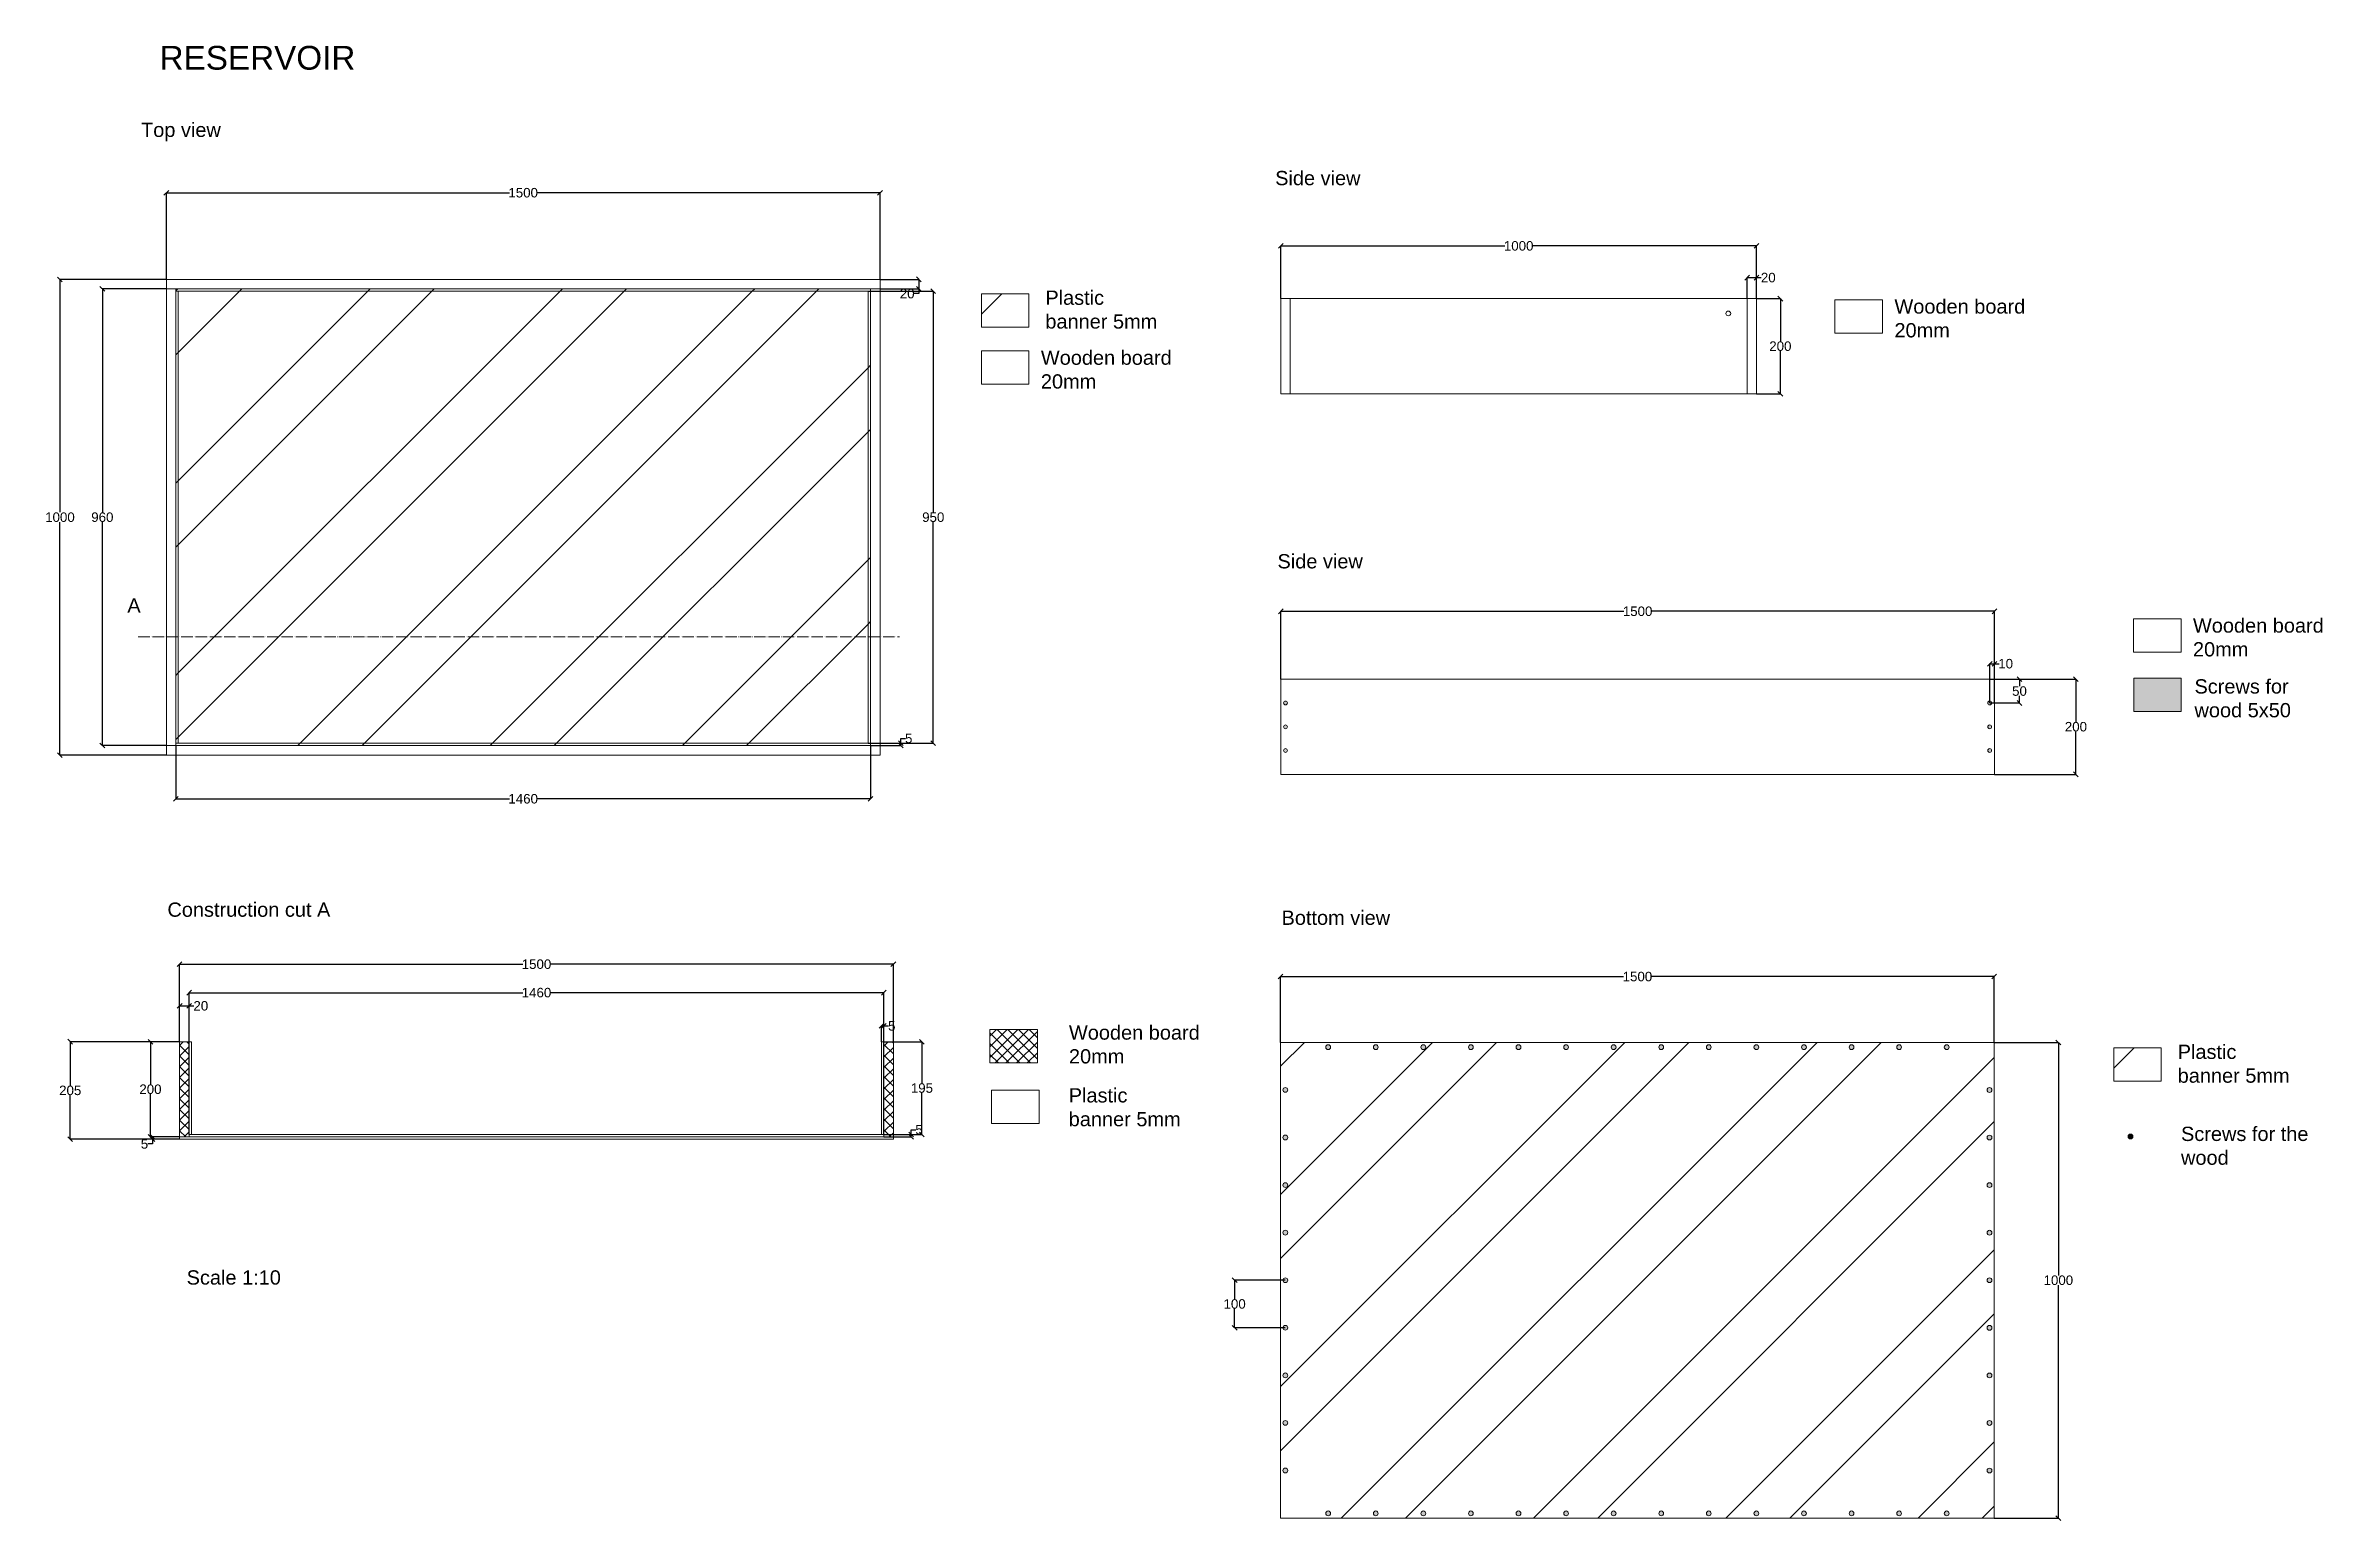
# Model space of a CAD drawing. Header units: millimetres. Extents: x 8463 to 26246, y -5870 to -2063.
# Drawn here: x 8463 to 13248, y -5163 to -2063 of the extents above; entities that cross this region are included whole.
import ezdxf

# ---------------------------------------------------------------- set-up
doc = ezdxf.new("R2010")
doc.units = ezdxf.units.MM
doc.linetypes.add('ACAD_ISO04W100', pattern=[30, 24, -3, 0, -3])
for name, color, linetype in [('koty', 7, 'Continuous'), ('Plywood', 7, 'Continuous'), ('řez', 7, 'ACAD_ISO04W100')]:
    doc.layers.add(name, color=color, linetype=linetype)
doc.styles.add('Annotative', font='arial.ttf')
doc.styles.add('Hydroponie', font='arial.ttf', dxfattribs={"height": 30})
doc.dimstyles.new('hydroponie', dxfattribs={"dimtxt": 20, "dimasz": 10, "dimexe": 0.18, "dimexo": 0.0625, "dimgap": 0.09, "dimtad": 0, "dimtih": 1, "dimtoh": 1, "dimdec": 0, "dimzin": 0, "dimdsep": 46, "dimtxsty": 'Annotative', "dimblk": 'OBLIQUE', "dimcen": 0.09, "dimadec": 0, "dimazin": 0, "dimtfac": 1, "dimtdec": 0, "dimtofl": 0, "dimtmove": 0, "dimatfit": 3, "dimfxl": 1, "dimtolj": 1, "dimtzin": 0, "dimarcsym": 0})

msp = doc.modelspace()

# ---------------------------------------------------------------- texts
at = {"lineweight": 20, "attachment_point": 1, "style": 'Hydroponie'}
for s, width, insert, char_height in [('RESERVOIR', 2555.086, (8702.4, -2063.5), 50), ('Screws for the wood', 267.966, (12950.9, -4335.7), 30)]:
    msp.add_mtext_dynamic_manual_height_columns(s, width=width, gutter_width=150, heights=[0], dxfattribs=dict(at, insert=insert, char_height=char_height))
at = {"layer": 'koty', "lineweight": 50, "char_height": 30, "attachment_point": 1, "style": 'Hydroponie'}
for s, width, insert in [('Top view', 485.536, (8663.4, -2225)), ('Plastic banner 5mm', 264.032, (10564, -2577.8)), ('Wooden board 20mm', 290.387, (10554.6, -2703.9)), ('Side view', 409.868, (11051.9, -3132)), ('Wooden board 20mm', 290.387, (12976, -3267)), ('Screws for wood 5x50', 278.099, (12979.2, -3395)), ('Wooden board 20mm', 290.387, (10613.6, -4122.7)), ('Plastic banner 5mm', 264.032, (12943.9, -4163.2)), ('Plastic banner 5mm', 264.032, (10613.1, -4254.7))]:
    msp.add_mtext_dynamic_manual_height_columns(s, width=width, gutter_width=150, heights=[0], dxfattribs=dict(at, insert=insert))
at = {"layer": 'koty', "lineweight": 20, "char_height": 30, "attachment_point": 1, "style": 'Hydroponie'}
for s, width, insert in [('Side view', 409.868, (11047, -2326.4)), ('Wooden board 20mm', 290.387, (12348.6, -2596.3)), ('Bottom view', 456.652, (11060.4, -3881.3))]:
    msp.add_mtext_dynamic_manual_height_columns(s, width=width, gutter_width=150, heights=[0], dxfattribs=dict(at, insert=insert))
at = {"layer": 'řez', "lineweight": 20, "insert": (8634.6, -3224.8), "char_height": 30, "attachment_point": 1, "style": 'Hydroponie'}
msp.add_mtext_dynamic_manual_height_columns('A', width=81.91, gutter_width=150, heights=[0], dxfattribs=at)
at = {"layer": 'řez', "lineweight": 50, "char_height": 30, "attachment_point": 1, "style": 'Hydroponie'}
for s, width, insert in [('Construction cut A', 386.213, (8718.8, -3864.3)), ('Scale 1:10', 654.147, (8759.2, -4637.6))]:
    msp.add_mtext_dynamic_manual_height_columns(s, width=width, gutter_width=150, heights=[0], dxfattribs=dict(at, insert=insert))

# ---------------------------------------------------------------- blocks, each defined once
blk = doc.blocks.new('_Oblique')
at = {"color": 0, "linetype": 'ByBlock', "lineweight": -2}
blk.add_line((-0.5, -0.5), (0.5, 0.5), dxfattribs=at)
blk = doc.blocks.new('*D4')
at = {"layer": 'Defpoints', "color": 0, "lineweight": 20, "transparency": 16777216}
for p in [(8716.5, -2554.4), (8492.9, -3554.4), (8716.5, -3554.4)]:
    blk.add_point(p, dxfattribs=at)
at = {"layer": 'Plywood', "color": 0, "lineweight": -2, "transparency": 16777216}
for p, q in [((8716.5, -2554.4), (8492.7, -2554.4)), ((8492.9, -2554.4), (8492.9, -3044.1)), ((8492.9, -3554.4), (8492.9, -3064.7)), ((8716.5, -3554.4), (8492.7, -3554.4))]:
    blk.add_line(p, q, dxfattribs=at)
at = {"layer": 'Plywood', "color": 0, "lineweight": -2, "transparency": 16777216, "xscale": 10, "yscale": 10, "zscale": 10}
for p, rotation in [((8492.9, -2554.4), 90), ((8492.9, -3554.4), 270)]:
    blk.add_blockref('_Oblique', p, dxfattribs=dict(at, rotation=rotation))
at = {"layer": 'Plywood', "color": 0, "lineweight": 20, "transparency": 16777216, "insert": (8492.9, -3054.4), "char_height": 20, "attachment_point": 5, "style": 'Annotative'}
blk.add_mtext('\\A1;1000', dxfattribs=at)
blk = doc.blocks.new('*D5')
at = {"layer": 'Defpoints', "color": 0, "lineweight": 20, "transparency": 16777216}
for p in [(8716.5, -2574.4), (8582, -3534.4), (8716.5, -3534.4)]:
    blk.add_point(p, dxfattribs=at)
at = {"layer": 'Plywood', "color": 0, "lineweight": -2, "transparency": 16777216}
for p, q in [((8716.5, -2574.4), (8581.8, -2574.4)), ((8582, -2574.4), (8582, -3044.1)), ((8582, -3534.4), (8582, -3064.7)), ((8716.5, -3534.4), (8581.8, -3534.4))]:
    blk.add_line(p, q, dxfattribs=at)
at = {"layer": 'Plywood', "color": 0, "lineweight": -2, "transparency": 16777216, "xscale": 10, "yscale": 10, "zscale": 10}
for p, rotation in [((8582, -2574.4), 90), ((8582, -3534.4), 270)]:
    blk.add_blockref('_Oblique', p, dxfattribs=dict(at, rotation=rotation))
at = {"layer": 'Plywood', "color": 0, "lineweight": 20, "transparency": 16777216, "insert": (8582, -3054.4), "char_height": 20, "attachment_point": 5, "style": 'Annotative'}
blk.add_mtext('\\A1;960', dxfattribs=at)
blk = doc.blocks.new('*D6')
at = {"layer": 'Defpoints', "color": 0, "lineweight": 20, "transparency": 16777216}
for p in [(10216.5, -2372.3), (8716.5, -2554.4), (10216.5, -2554.4)]:
    blk.add_point(p, dxfattribs=at)
at = {"layer": 'Plywood', "color": 0, "lineweight": -2, "transparency": 16777216}
for p, q in [((8716.5, -2554.3), (8716.5, -2372.1)), ((8716.5, -2372.3), (9437.5, -2372.3)), ((10216.5, -2372.3), (9495.5, -2372.3)), ((10216.5, -2554.3), (10216.5, -2372.1))]:
    blk.add_line(p, q, dxfattribs=at)
at = {"layer": 'Plywood', "color": 0, "lineweight": -2, "transparency": 16777216, "xscale": 10, "yscale": 10, "zscale": 10, "rotation": 180}
blk.add_blockref('_Oblique', (8716.5, -2372.3), dxfattribs=at)
at = {"layer": 'Plywood', "color": 0, "lineweight": -2, "transparency": 16777216, "xscale": 10, "yscale": 10, "zscale": 10}
blk.add_blockref('_Oblique', (10216.5, -2372.3), dxfattribs=at)
at = {"layer": 'Plywood', "color": 0, "lineweight": 20, "transparency": 16777216, "insert": (9466.5, -2372.3), "char_height": 20, "attachment_point": 5, "style": 'Annotative'}
blk.add_mtext('\\A1;1500', dxfattribs=at)
blk = doc.blocks.new('*D7')
at = {"layer": 'Defpoints', "color": 0, "lineweight": 20, "transparency": 16777216}
for p in [(10216.5, -2554.3), (10216.5, -2574.4), (10298.1, -2574.4)]:
    blk.add_point(p, dxfattribs=at)
at = {"layer": 'Plywood', "color": 0, "lineweight": -2, "transparency": 16777216}
for p, q in [((10216.6, -2554.3), (10298.3, -2554.3)), ((10216.6, -2574.4), (10298.3, -2574.4)), ((10298.1, -2554.3), (10298.1, -2574.4)), ((10298.1, -2574.4), (10298.1, -2584.4)), ((10298.1, -2584.4), (10288.1, -2584.4))]:
    blk.add_line(p, q, dxfattribs=at)
at = {"layer": 'Plywood', "color": 0, "lineweight": -2, "transparency": 16777216, "xscale": 10, "yscale": 10, "zscale": 10}
for p, rotation in [((10298.1, -2554.3), 90), ((10298.1, -2574.4), 270)]:
    blk.add_blockref('_Oblique', p, dxfattribs=dict(at, rotation=rotation))
at = {"layer": 'Plywood', "color": 0, "lineweight": 20, "transparency": 16777216, "insert": (10273.6, -2584.4), "char_height": 20, "attachment_point": 5, "style": 'Annotative'}
blk.add_mtext('\\A1;20', dxfattribs=at)
blk = doc.blocks.new('*D8')
at = {"layer": 'Defpoints', "color": 0, "lineweight": 20, "transparency": 16777216}
for p in [(8736.5, -3534.4), (10196.5, -3534.4), (10196.5, -3646.4)]:
    blk.add_point(p, dxfattribs=at)
at = {"layer": 'Plywood', "color": 0, "lineweight": -2, "transparency": 16777216}
for p, q in [((8736.5, -3534.4), (8736.5, -3646.6)), ((10196.5, -3534.4), (10196.5, -3646.6)), ((8736.5, -3646.4), (9437.5, -3646.4)), ((10196.5, -3646.4), (9495.5, -3646.4))]:
    blk.add_line(p, q, dxfattribs=at)
at = {"layer": 'Plywood', "color": 0, "lineweight": -2, "transparency": 16777216, "xscale": 10, "yscale": 10, "zscale": 10, "rotation": 180}
blk.add_blockref('_Oblique', (8736.5, -3646.4), dxfattribs=at)
at = {"layer": 'Plywood', "color": 0, "lineweight": -2, "transparency": 16777216, "xscale": 10, "yscale": 10, "zscale": 10}
blk.add_blockref('_Oblique', (10196.5, -3646.4), dxfattribs=at)
at = {"layer": 'Plywood', "color": 0, "lineweight": 20, "transparency": 16777216, "insert": (9466.5, -3646.4), "char_height": 20, "attachment_point": 5, "style": 'Annotative'}
blk.add_mtext('\\A1;1460', dxfattribs=at)
blk = doc.blocks.new('*D9')
at = {"layer": 'Defpoints', "color": 0, "lineweight": 20, "transparency": 16777216}
for p in [(10191.5, -2579.4), (10191.5, -3529.4), (10328.4, -3529.4)]:
    blk.add_point(p, dxfattribs=at)
at = {"layer": 'Plywood', "color": 0, "lineweight": -2, "transparency": 16777216}
for p, q in [((10191.6, -2579.4), (10328.5, -2579.4)), ((10328.4, -2579.4), (10328.4, -3044.1)), ((10328.4, -3529.4), (10328.4, -3064.7)), ((10191.6, -3529.4), (10328.5, -3529.4))]:
    blk.add_line(p, q, dxfattribs=at)
at = {"layer": 'Plywood', "color": 0, "lineweight": -2, "transparency": 16777216, "xscale": 10, "yscale": 10, "zscale": 10}
for p, rotation in [((10328.4, -2579.4), 90), ((10328.4, -3529.4), 270)]:
    blk.add_blockref('_Oblique', p, dxfattribs=dict(at, rotation=rotation))
at = {"layer": 'Plywood', "color": 0, "lineweight": 20, "transparency": 16777216, "insert": (10328.4, -3054.4), "char_height": 20, "attachment_point": 5, "style": 'Annotative'}
blk.add_mtext('\\A1;950', dxfattribs=at)
blk = doc.blocks.new('*D10')
at = {"layer": 'Defpoints', "color": 0, "lineweight": 20, "transparency": 16777216}
for p in [(10196.5, -3529.4), (10196.5, -3534.4), (10260.1, -3529.4)]:
    blk.add_point(p, dxfattribs=at)
at = {"layer": 'Plywood', "color": 0, "lineweight": -2, "transparency": 16777216}
for p, q in [((10196.6, -3529.4), (10260.2, -3529.4)), ((10196.6, -3534.4), (10260.2, -3534.4)), ((10260.1, -3529.4), (10260.1, -3519.4)), ((10260.1, -3519.4), (10270.1, -3519.4)), ((10260.1, -3534.4), (10260.1, -3529.4))]:
    blk.add_line(p, q, dxfattribs=at)
at = {"layer": 'Plywood', "color": 0, "lineweight": -2, "transparency": 16777216, "xscale": 10, "yscale": 10, "zscale": 10}
for p, rotation in [((10260.1, -3529.4), 90), ((10260.1, -3534.4), 270)]:
    blk.add_blockref('_Oblique', p, dxfattribs=dict(at, rotation=rotation))
at = {"layer": 'Plywood', "color": 0, "lineweight": 20, "transparency": 16777216, "insert": (10276.8, -3519.4), "char_height": 20, "attachment_point": 5, "style": 'Annotative'}
blk.add_mtext('\\A1;5', dxfattribs=at)
blk = doc.blocks.new('*D11')
at = {"layer": 'Defpoints', "color": 0, "lineweight": 15, "transparency": 16777216}
for p in [(12558.8, -3252.2), (11058.8, -3394.9), (12558.8, -3394.9)]:
    blk.add_point(p, dxfattribs=at)
at = {"layer": 'koty', "color": 0, "lineweight": -2, "transparency": 16777216}
for p, q in [((11058.8, -3394.9), (11058.8, -3252.1)), ((11058.8, -3252.2), (11779.8, -3252.2)), ((12558.8, -3252.2), (11837.8, -3252.2)), ((12558.8, -3394.9), (12558.8, -3252.1))]:
    blk.add_line(p, q, dxfattribs=at)
at = {"layer": 'koty', "color": 0, "lineweight": -2, "transparency": 16777216, "xscale": 10, "yscale": 10, "zscale": 10, "rotation": 180}
blk.add_blockref('_Oblique', (11058.8, -3252.2), dxfattribs=at)
at = {"layer": 'koty', "color": 0, "lineweight": -2, "transparency": 16777216, "xscale": 10, "yscale": 10, "zscale": 10}
blk.add_blockref('_Oblique', (12558.8, -3252.2), dxfattribs=at)
at = {"layer": 'koty', "color": 0, "lineweight": 20, "transparency": 16777216, "insert": (11808.8, -3252.2), "char_height": 20, "attachment_point": 5, "style": 'Annotative'}
blk.add_mtext('\\A1;1500', dxfattribs=at)
blk = doc.blocks.new('*D12')
at = {"layer": 'Defpoints', "color": 0, "lineweight": 15, "transparency": 16777216}
for p in [(12558.8, -3394.9), (12730, -3394.9), (12558.8, -3594.9)]:
    blk.add_point(p, dxfattribs=at)
at = {"layer": 'koty', "color": 0, "lineweight": -2, "transparency": 16777216}
for p, q in [((12558.9, -3394.9), (12730.2, -3394.9)), ((12730, -3394.9), (12730, -3484.6)), ((12730, -3594.9), (12730, -3505.2)), ((12558.9, -3594.9), (12730.2, -3594.9))]:
    blk.add_line(p, q, dxfattribs=at)
at = {"layer": 'koty', "color": 0, "lineweight": -2, "transparency": 16777216, "xscale": 10, "yscale": 10, "zscale": 10}
for p, rotation in [((12730, -3394.9), 90), ((12730, -3594.9), 270)]:
    blk.add_blockref('_Oblique', p, dxfattribs=dict(at, rotation=rotation))
at = {"layer": 'koty', "color": 0, "lineweight": 20, "transparency": 16777216, "insert": (12730, -3494.9), "char_height": 20, "attachment_point": 5, "style": 'Annotative'}
blk.add_mtext('\\A1;200', dxfattribs=at)
blk = doc.blocks.new('*D13')
at = {"layer": 'Defpoints', "color": 0, "lineweight": 15, "transparency": 16777216}
for p in [(12548.8, -3394.9), (12611.4, -3394.9), (12548.8, -3444.9)]:
    blk.add_point(p, dxfattribs=at)
at = {"layer": 'koty', "color": 0, "lineweight": -2, "transparency": 16777216}
for p, q in [((12548.9, -3394.9), (12611.6, -3394.9)), ((12611.4, -3394.9), (12611.4, -3409.6)), ((12548.9, -3444.9), (12611.6, -3444.9)), ((12611.4, -3444.9), (12611.4, -3430.2))]:
    blk.add_line(p, q, dxfattribs=at)
at = {"layer": 'koty', "color": 0, "lineweight": -2, "transparency": 16777216, "xscale": 10, "yscale": 10, "zscale": 10}
for p, rotation in [((12611.4, -3394.9), 90), ((12611.4, -3444.9), 270)]:
    blk.add_blockref('_Oblique', p, dxfattribs=dict(at, rotation=rotation))
at = {"layer": 'koty', "color": 0, "lineweight": 20, "transparency": 16777216, "insert": (12611.4, -3419.9), "char_height": 20, "attachment_point": 5, "style": 'Annotative'}
blk.add_mtext('\\A1;50', dxfattribs=at)
blk = doc.blocks.new('*D14')
at = {"layer": 'Defpoints', "color": 0, "lineweight": 20, "transparency": 16777216}
for p in [(12058.8, -2484), (11058.8, -2594.9), (12058.8, -2594.9)]:
    blk.add_point(p, dxfattribs=at)
at = {"layer": 'Plywood', "color": 0, "lineweight": -2, "transparency": 16777216}
for p, q in [((11058.8, -2594.8), (11058.8, -2483.8)), ((11058.8, -2484), (11529.8, -2484)), ((12058.8, -2484), (11587.8, -2484)), ((12058.8, -2594.8), (12058.8, -2483.8))]:
    blk.add_line(p, q, dxfattribs=at)
at = {"layer": 'Plywood', "color": 0, "lineweight": -2, "transparency": 16777216, "xscale": 10, "yscale": 10, "zscale": 10, "rotation": 180}
blk.add_blockref('_Oblique', (11058.8, -2484), dxfattribs=at)
at = {"layer": 'Plywood', "color": 0, "lineweight": -2, "transparency": 16777216, "xscale": 10, "yscale": 10, "zscale": 10}
blk.add_blockref('_Oblique', (12058.8, -2484), dxfattribs=at)
at = {"layer": 'Plywood', "color": 0, "lineweight": 20, "transparency": 16777216, "insert": (11558.8, -2484), "char_height": 20, "attachment_point": 5, "style": 'Annotative'}
blk.add_mtext('\\A1;1000', dxfattribs=at)
blk = doc.blocks.new('*D15')
at = {"layer": 'Defpoints', "color": 0, "lineweight": 20, "transparency": 16777216}
for p in [(12058.8, -2550.7), (12038.8, -2594.9), (12058.8, -2594.9)]:
    blk.add_point(p, dxfattribs=at)
at = {"layer": 'Plywood', "color": 0, "lineweight": -2, "transparency": 16777216}
for p, q in [((12038.8, -2594.8), (12038.8, -2550.5)), ((12038.8, -2550.7), (12058.8, -2550.7)), ((12058.8, -2594.8), (12058.8, -2550.5)), ((12058.8, -2550.7), (12068.8, -2550.7))]:
    blk.add_line(p, q, dxfattribs=at)
at = {"layer": 'Plywood', "color": 0, "lineweight": -2, "transparency": 16777216, "xscale": 10, "yscale": 10, "zscale": 10, "rotation": 180}
blk.add_blockref('_Oblique', (12038.8, -2550.7), dxfattribs=at)
at = {"layer": 'Plywood', "color": 0, "lineweight": -2, "transparency": 16777216, "xscale": 10, "yscale": 10, "zscale": 10}
blk.add_blockref('_Oblique', (12058.8, -2550.7), dxfattribs=at)
at = {"layer": 'Plywood', "color": 0, "lineweight": 20, "transparency": 16777216, "insert": (12083.4, -2550.7), "char_height": 20, "attachment_point": 5, "style": 'Annotative'}
blk.add_mtext('\\A1;20', dxfattribs=at)
blk = doc.blocks.new('*D16')
at = {"layer": 'Defpoints', "color": 0, "lineweight": 20, "transparency": 16777216}
for p in [(8764.5, -4081.7), (8744.5, -4157), (8764.5, -4157)]:
    blk.add_point(p, dxfattribs=at)
at = {"layer": 'koty', "color": 0, "lineweight": -2, "transparency": 16777216}
for p, q in [((8744.5, -4157), (8744.5, -4081.5)), ((8744.5, -4081.7), (8764.5, -4081.7)), ((8764.5, -4157), (8764.5, -4081.5)), ((8764.5, -4081.7), (8774.5, -4081.7))]:
    blk.add_line(p, q, dxfattribs=at)
at = {"layer": 'koty', "color": 0, "lineweight": -2, "transparency": 16777216, "xscale": 10, "yscale": 10, "zscale": 10, "rotation": 180}
blk.add_blockref('_Oblique', (8744.5, -4081.7), dxfattribs=at)
at = {"layer": 'koty', "color": 0, "lineweight": -2, "transparency": 16777216, "xscale": 10, "yscale": 10, "zscale": 10}
blk.add_blockref('_Oblique', (8764.5, -4081.7), dxfattribs=at)
at = {"layer": 'koty', "color": 0, "lineweight": 20, "transparency": 16777216, "insert": (8789, -4081.7), "char_height": 20, "attachment_point": 5, "style": 'Annotative'}
blk.add_mtext('\\A1;20', dxfattribs=at)
blk = doc.blocks.new('*D17')
at = {"layer": 'Defpoints', "color": 0, "lineweight": 20, "transparency": 16777216}
for p in [(8744.5, -4157), (8683.1, -4357), (8744.5, -4357)]:
    blk.add_point(p, dxfattribs=at)
at = {"layer": 'koty', "color": 0, "lineweight": -2, "transparency": 16777216}
for p, q in [((8744.4, -4157), (8682.9, -4157)), ((8683.1, -4157), (8683.1, -4246.7)), ((8683.1, -4357), (8683.1, -4267.3)), ((8744.4, -4357), (8682.9, -4357))]:
    blk.add_line(p, q, dxfattribs=at)
at = {"layer": 'koty', "color": 0, "lineweight": -2, "transparency": 16777216, "xscale": 10, "yscale": 10, "zscale": 10}
for p, rotation in [((8683.1, -4157), 90), ((8683.1, -4357), 270)]:
    blk.add_blockref('_Oblique', p, dxfattribs=dict(at, rotation=rotation))
at = {"layer": 'koty', "color": 0, "lineweight": 20, "transparency": 16777216, "insert": (8683.1, -4257), "char_height": 20, "attachment_point": 5, "style": 'Annotative'}
blk.add_mtext('\\A1;200', dxfattribs=at)
blk = doc.blocks.new('*D18')
at = {"layer": 'Defpoints', "color": 0, "lineweight": 20, "transparency": 16777216}
for p in [(8687.4, -4362), (8744.5, -4357), (8744.5, -4362)]:
    blk.add_point(p, dxfattribs=at)
at = {"layer": 'koty', "color": 0, "lineweight": -2, "transparency": 16777216}
for p, q in [((8687.4, -4372), (8677.4, -4372)), ((8744.4, -4357), (8687.2, -4357)), ((8744.4, -4362), (8687.2, -4362)), ((8687.4, -4357), (8687.4, -4362)), ((8687.4, -4362), (8687.4, -4372))]:
    blk.add_line(p, q, dxfattribs=at)
at = {"layer": 'koty', "color": 0, "lineweight": -2, "transparency": 16777216, "xscale": 10, "yscale": 10, "zscale": 10}
for p, rotation in [((8687.4, -4357), 90), ((8687.4, -4362), 270)]:
    blk.add_blockref('_Oblique', p, dxfattribs=dict(at, rotation=rotation))
at = {"layer": 'koty', "color": 0, "lineweight": 20, "transparency": 16777216, "insert": (8670.6, -4372), "char_height": 20, "attachment_point": 5, "style": 'Annotative'}
blk.add_mtext('\\A1;5', dxfattribs=at)
blk = doc.blocks.new('*D19')
at = {"layer": 'Defpoints', "color": 0, "lineweight": 20, "transparency": 16777216}
for p in [(8744.5, -4157), (8514.5, -4361.9), (8744.4, -4362)]:
    blk.add_point(p, dxfattribs=at)
at = {"layer": 'koty', "color": 0, "lineweight": -2, "transparency": 16777216}
for p, q in [((8744.4, -4157), (8514.3, -4156.9)), ((8514.5, -4156.9), (8514.5, -4249.1)), ((8514.5, -4361.9), (8514.5, -4269.7)), ((8744.4, -4362), (8514.3, -4361.9))]:
    blk.add_line(p, q, dxfattribs=at)
at = {"layer": 'koty', "color": 0, "lineweight": -2, "transparency": 16777216, "xscale": 10, "yscale": 10, "zscale": 10}
for p, rotation in [((8514.5, -4156.9), 89.98253709913473), ((8514.5, -4361.9), 269.9825370991348)]:
    blk.add_blockref('_Oblique', p, dxfattribs=dict(at, rotation=rotation))
at = {"layer": 'koty', "color": 0, "lineweight": 20, "transparency": 16777216, "insert": (8514.5, -4259.4), "char_height": 20, "attachment_point": 5, "style": 'Annotative'}
blk.add_mtext('\\A1;205', dxfattribs=at)
blk = doc.blocks.new('*D20')
at = {"layer": 'Defpoints', "color": 0, "lineweight": 20, "transparency": 16777216}
for p in [(10219.5, -4157), (10224.5, -4123.8), (10224.5, -4157)]:
    blk.add_point(p, dxfattribs=at)
at = {"layer": 'koty', "color": 0, "lineweight": -2, "transparency": 16777216}
for p, q in [((10219.5, -4157), (10219.5, -4123.6)), ((10219.5, -4123.8), (10224.5, -4123.8)), ((10224.5, -4157), (10224.5, -4123.6)), ((10224.5, -4123.8), (10234.5, -4123.8))]:
    blk.add_line(p, q, dxfattribs=at)
at = {"layer": 'koty', "color": 0, "lineweight": -2, "transparency": 16777216, "xscale": 10, "yscale": 10, "zscale": 10, "rotation": 180}
blk.add_blockref('_Oblique', (10219.5, -4123.8), dxfattribs=at)
at = {"layer": 'koty', "color": 0, "lineweight": -2, "transparency": 16777216, "xscale": 10, "yscale": 10, "zscale": 10}
blk.add_blockref('_Oblique', (10224.5, -4123.8), dxfattribs=at)
at = {"layer": 'koty', "color": 0, "lineweight": 20, "transparency": 16777216, "insert": (10241.2, -4123.8), "char_height": 20, "attachment_point": 5, "style": 'Annotative'}
blk.add_mtext('\\A1;5', dxfattribs=at)
blk = doc.blocks.new('*D21')
at = {"layer": 'Defpoints', "color": 0, "lineweight": 20, "transparency": 16777216}
for p in [(10224.5, -4157), (10224.5, -4352), (10304.6, -4352)]:
    blk.add_point(p, dxfattribs=at)
at = {"layer": 'koty', "color": 0, "lineweight": -2, "transparency": 16777216}
for p, q in [((10224.6, -4157), (10304.8, -4157)), ((10304.6, -4157), (10304.6, -4244.2)), ((10304.6, -4352), (10304.6, -4264.8)), ((10224.6, -4352), (10304.8, -4352))]:
    blk.add_line(p, q, dxfattribs=at)
at = {"layer": 'koty', "color": 0, "lineweight": -2, "transparency": 16777216, "xscale": 10, "yscale": 10, "zscale": 10}
for p, rotation in [((10304.6, -4157), 90), ((10304.6, -4352), 270)]:
    blk.add_blockref('_Oblique', p, dxfattribs=dict(at, rotation=rotation))
at = {"layer": 'koty', "color": 0, "lineweight": 20, "transparency": 16777216, "insert": (10304.6, -4254.5), "char_height": 20, "attachment_point": 5, "style": 'Annotative'}
blk.add_mtext('\\A1;195', dxfattribs=at)
blk = doc.blocks.new('*D22')
at = {"layer": 'Defpoints', "color": 0, "lineweight": 20, "transparency": 16777216}
for p in [(10224.5, -4352), (10281.8, -4352), (10224.5, -4357)]:
    blk.add_point(p, dxfattribs=at)
at = {"layer": 'koty', "color": 0, "lineweight": -2, "transparency": 16777216}
for p, q in [((10224.6, -4352), (10282, -4352)), ((10281.8, -4352), (10281.8, -4342)), ((10281.8, -4342), (10291.8, -4342)), ((10281.8, -4357), (10281.8, -4352)), ((10224.6, -4357), (10282, -4357))]:
    blk.add_line(p, q, dxfattribs=at)
at = {"layer": 'koty', "color": 0, "lineweight": -2, "transparency": 16777216, "xscale": 10, "yscale": 10, "zscale": 10}
for p, rotation in [((10281.8, -4352), 90), ((10281.8, -4357), 270)]:
    blk.add_blockref('_Oblique', p, dxfattribs=dict(at, rotation=rotation))
at = {"layer": 'koty', "color": 0, "lineweight": 20, "transparency": 16777216, "insert": (10298.5, -4342), "char_height": 20, "attachment_point": 5, "style": 'Annotative'}
blk.add_mtext('\\A1;5', dxfattribs=at)
blk = doc.blocks.new('*D23')
at = {"layer": 'Defpoints', "color": 0, "lineweight": 20, "transparency": 16777216}
for p in [(8744.4, -3994.1), (8744.4, -4157), (10244.5, -4157)]:
    blk.add_point(p, dxfattribs=at)
at = {"layer": 'koty', "color": 0, "lineweight": -2, "transparency": 16777216}
for p, q in [((8744.4, -4156.9), (8744.4, -3993.9)), ((8744.4, -3994.1), (9465.5, -3994.1)), ((10244.5, -3994.2), (9523.5, -3994.1)), ((10244.5, -4157), (10244.5, -3994))]:
    blk.add_line(p, q, dxfattribs=at)
at = {"layer": 'koty', "color": 0, "lineweight": -2, "transparency": 16777216, "xscale": 10, "yscale": 10, "zscale": 10}
for p, rotation in [((8744.4, -3994.1), 179.9976120477321), ((10244.5, -3994.2), 359.9976120477322)]:
    blk.add_blockref('_Oblique', p, dxfattribs=dict(at, rotation=rotation))
at = {"layer": 'koty', "color": 0, "lineweight": 20, "transparency": 16777216, "insert": (9494.5, -3994.1), "char_height": 20, "attachment_point": 5, "style": 'Annotative'}
blk.add_mtext('\\A1;1500', dxfattribs=at)
blk = doc.blocks.new('*D24')
at = {"layer": 'Defpoints', "color": 0, "lineweight": 15, "transparency": 16777216}
for p in [(12558.8, -3362.4), (12548.9, -3444.9), (12558.8, -3444.9)]:
    blk.add_point(p, dxfattribs=at)
at = {"layer": 'koty', "color": 0, "lineweight": -2, "transparency": 16777216}
for p, q in [((12548.9, -3444.9), (12548.9, -3362.2)), ((12548.9, -3362.4), (12558.8, -3362.4)), ((12558.8, -3444.9), (12558.8, -3362.2)), ((12558.8, -3362.4), (12568.8, -3362.4))]:
    blk.add_line(p, q, dxfattribs=at)
at = {"layer": 'koty', "color": 0, "lineweight": -2, "transparency": 16777216, "xscale": 10, "yscale": 10, "zscale": 10, "rotation": 180}
blk.add_blockref('_Oblique', (12548.9, -3362.4), dxfattribs=at)
at = {"layer": 'koty', "color": 0, "lineweight": -2, "transparency": 16777216, "xscale": 10, "yscale": 10, "zscale": 10}
blk.add_blockref('_Oblique', (12558.8, -3362.4), dxfattribs=at)
at = {"layer": 'koty', "color": 0, "lineweight": 20, "transparency": 16777216, "insert": (12582.3, -3362.4), "char_height": 20, "attachment_point": 5, "style": 'Annotative'}
blk.add_mtext('\\A1;10', dxfattribs=at)
blk = doc.blocks.new('*D25')
at = {"layer": 'Defpoints', "color": 0, "lineweight": 20, "transparency": 16777216}
for p in [(12058.8, -2594.9), (12058.8, -2794.9), (12108.8, -2794.9)]:
    blk.add_point(p, dxfattribs=at)
at = {"layer": 'koty', "color": 0, "lineweight": -2, "transparency": 16777216}
for p, q in [((12058.9, -2594.9), (12109, -2594.9)), ((12108.8, -2594.9), (12108.8, -2684.6)), ((12108.8, -2794.9), (12108.8, -2705.2)), ((12058.9, -2794.9), (12109, -2794.9))]:
    blk.add_line(p, q, dxfattribs=at)
at = {"layer": 'koty', "color": 0, "lineweight": -2, "transparency": 16777216, "xscale": 10, "yscale": 10, "zscale": 10}
for p, rotation in [((12108.8, -2594.9), 90), ((12108.8, -2794.9), 270)]:
    blk.add_blockref('_Oblique', p, dxfattribs=dict(at, rotation=rotation))
at = {"layer": 'koty', "color": 0, "lineweight": 20, "transparency": 16777216, "insert": (12108.8, -2694.9), "char_height": 20, "attachment_point": 5, "style": 'Annotative'}
blk.add_mtext('\\A1;200', dxfattribs=at)
blk = doc.blocks.new('*D26')
at = {"layer": 'Defpoints', "color": 0, "lineweight": 20, "transparency": 16777216}
for p in [(8764.5, -4053.9), (8764.5, -4352), (10224.6, -4352)]:
    blk.add_point(p, dxfattribs=at)
at = {"layer": 'koty', "color": 0, "lineweight": -2, "transparency": 16777216}
for p, q in [((8764.5, -4352), (8764.5, -4053.7)), ((8764.5, -4053.9), (9465.5, -4053.9)), ((10224.6, -4053.9), (9523.5, -4053.9)), ((10224.6, -4352), (10224.6, -4053.7))]:
    blk.add_line(p, q, dxfattribs=at)
at = {"layer": 'koty', "color": 0, "lineweight": -2, "transparency": 16777216, "xscale": 10, "yscale": 10, "zscale": 10, "rotation": 180}
blk.add_blockref('_Oblique', (8764.5, -4053.9), dxfattribs=at)
at = {"layer": 'koty', "color": 0, "lineweight": -2, "transparency": 16777216, "xscale": 10, "yscale": 10, "zscale": 10}
blk.add_blockref('_Oblique', (10224.6, -4053.9), dxfattribs=at)
at = {"layer": 'koty', "color": 0, "lineweight": 20, "transparency": 16777216, "insert": (9494.5, -4053.9), "char_height": 20, "attachment_point": 5, "style": 'Annotative'}
blk.add_mtext('\\A1;1460', dxfattribs=at)
blk = doc.blocks.new('*D27')
at = {"layer": 'Defpoints', "color": 0, "lineweight": 20, "transparency": 16777216}
for p in [(12558.4, -4020.1), (11058.4, -4158.5), (12558.4, -4158.5)]:
    blk.add_point(p, dxfattribs=at)
at = {"layer": 'koty', "color": 0, "lineweight": -2, "transparency": 16777216}
for p, q in [((11058.4, -4158.4), (11058.4, -4019.9)), ((11058.4, -4020.1), (11779.4, -4020.1)), ((12558.4, -4020.1), (11837.4, -4020.1)), ((12558.4, -4158.4), (12558.4, -4019.9))]:
    blk.add_line(p, q, dxfattribs=at)
at = {"layer": 'koty', "color": 0, "lineweight": -2, "transparency": 16777216, "xscale": 10, "yscale": 10, "zscale": 10, "rotation": 180}
blk.add_blockref('_Oblique', (11058.4, -4020.1), dxfattribs=at)
at = {"layer": 'koty', "color": 0, "lineweight": -2, "transparency": 16777216, "xscale": 10, "yscale": 10, "zscale": 10}
blk.add_blockref('_Oblique', (12558.4, -4020.1), dxfattribs=at)
at = {"layer": 'koty', "color": 0, "lineweight": 20, "transparency": 16777216, "insert": (11808.4, -4020.1), "char_height": 20, "attachment_point": 5, "style": 'Annotative'}
blk.add_mtext('\\A1;1500', dxfattribs=at)
blk = doc.blocks.new('*D28')
at = {"layer": 'Defpoints', "color": 0, "lineweight": 20, "transparency": 16777216}
for p in [(12558.4, -4158.5), (12693.1, -4158.5), (12558.4, -5158.5)]:
    blk.add_point(p, dxfattribs=at)
at = {"layer": 'koty', "color": 0, "lineweight": -2, "transparency": 16777216}
for p, q in [((12558.4, -4158.5), (12693.3, -4158.5)), ((12693.1, -4158.5), (12693.1, -4648.2)), ((12693.1, -5158.5), (12693.1, -4668.8)), ((12558.4, -5158.5), (12693.3, -5158.5))]:
    blk.add_line(p, q, dxfattribs=at)
at = {"layer": 'koty', "color": 0, "lineweight": -2, "transparency": 16777216, "xscale": 10, "yscale": 10, "zscale": 10}
for p, rotation in [((12693.1, -4158.5), 90), ((12693.1, -5158.5), 270)]:
    blk.add_blockref('_Oblique', p, dxfattribs=dict(at, rotation=rotation))
at = {"layer": 'koty', "color": 0, "lineweight": 20, "transparency": 16777216, "insert": (12693.1, -4658.5), "char_height": 20, "attachment_point": 5, "style": 'Annotative'}
blk.add_mtext('\\A1;1000', dxfattribs=at)
blk = doc.blocks.new('*D29')
at = {"color": 0, "lineweight": -2, "transparency": 16777216}
for p, q in [((11068.3, -4658.4), (10961.6, -4658.4)), ((10961.8, -4658.4), (10961.8, -4698.1)), ((10961.8, -4758.4), (10961.8, -4718.7)), ((11068.3, -4758.4), (10961.6, -4758.4))]:
    blk.add_line(p, q, dxfattribs=at)
at = {"layer": 'Defpoints', "color": 0, "lineweight": 20, "transparency": 16777216}
for p in [(11068.4, -4658.4), (10961.8, -4758.4), (11068.4, -4758.4)]:
    blk.add_point(p, dxfattribs=at)
at = {"color": 0, "lineweight": -2, "transparency": 16777216, "xscale": 10, "yscale": 10, "zscale": 10}
for p, rotation in [((10961.8, -4658.4), 90), ((10961.8, -4758.4), 270)]:
    blk.add_blockref('_Oblique', p, dxfattribs=dict(at, rotation=rotation))
at = {"color": 0, "lineweight": 20, "transparency": 16777216, "insert": (10961.8, -4708.4), "char_height": 20, "attachment_point": 5, "style": 'Annotative'}
blk.add_mtext('\\A1;100', dxfattribs=at)

# ---------------------------------------------------------------- dimensions: what is measured, and where the dimension line sits
at = {"lineweight": 20}
dim = msp.add_linear_dim(base=(10961.8, -4758.4), p1=(11068.4, -4658.4), p2=(11068.4, -4758.4), angle=90, dimstyle='hydroponie', dxfattribs=at)
dim.commit()
dim.dimension.update_dxf_attribs({"geometry": '*D29', "text_midpoint": (10961.8, -4708.4)})
at = {"layer": 'koty', "lineweight": 20}
for p1, p2, distance, picture, middle in [((12058.8, -2594.9), (12058.8, -2794.9), 50, '*D25', (12108.8, -2694.9)), ((11058.8, -3394.9), (12558.8, -3394.9), 142.7, '*D11', (11808.8, -3252.2)), ((12548.9, -3444.9), (12558.8, -3444.9), 82.6, '*D24', (12582.3, -3362.4)), ((12548.8, -3444.9), (12548.8, -3394.9), -62.6, '*D13', (12611.4, -3419.9)), ((12558.8, -3594.9), (12558.8, -3394.9), -171.2, '*D12', (12730, -3494.9)), ((10244.5, -4157), (8744.4, -4157), -162.8, '*D23', (9494.5, -3994.1)), ((11058.4, -4158.5), (12558.4, -4158.5), 138.4, '*D27', (11808.4, -4020.1)), ((10224.6, -4352), (8764.5, -4352), -298.1, '*D26', (9494.5, -4053.9)), ((8744.5, -4157), (8764.5, -4157), 75.3, '*D16', (8789, -4081.7)), ((10219.5, -4157), (10224.5, -4157), 33.3, '*D20', (10241.2, -4123.8)), ((8744.5, -4157), (8744.4, -4362), -230, '*D19', (8514.5, -4259.4)), ((8744.5, -4157), (8744.5, -4357), -61.4, '*D17', (8683.1, -4257)), ((10224.5, -4157), (10224.5, -4352), 80.1, '*D21', (10304.6, -4254.5)), ((12558.4, -5158.5), (12558.4, -4158.5), -134.8, '*D28', (12693.1, -4658.5)), ((8744.5, -4357), (8744.5, -4362), -57.1, '*D18', (8670.6, -4372)), ((10224.5, -4357), (10224.5, -4352), -57.3, '*D22', (10298.5, -4342))]:
    dim = msp.add_aligned_dim(p1=p1, p2=p2, distance=distance, dimstyle='hydroponie', dxfattribs=at)
    dim.commit()
    dim.dimension.update_dxf_attribs({"geometry": picture, "text_midpoint": middle})
at = {"layer": 'Plywood', "lineweight": 20}
for p1, p2, distance, picture, middle in [((8716.5, -2554.4), (10216.5, -2554.4), 182.1, '*D6', (9466.5, -2372.3)), ((11058.8, -2594.9), (12058.8, -2594.9), 110.8, '*D14', (11558.8, -2484)), ((8716.5, -2554.4), (8716.5, -3554.4), -223.6, '*D4', (8492.9, -3054.4)), ((8716.5, -2574.4), (8716.5, -3534.4), -134.5, '*D5', (8582, -3054.4)), ((10191.5, -2579.4), (10191.5, -3529.4), 136.8, '*D9', (10328.4, -3054.4)), ((10216.5, -2554.3), (10216.5, -2574.4), 81.6, '*D7', (10273.6, -2584.4)), ((12038.8, -2594.9), (12058.8, -2594.9), 44.2, '*D15', (12083.4, -2550.7)), ((8736.5, -3534.4), (10196.5, -3534.4), -112.1, '*D8', (9466.5, -3646.4)), ((10196.5, -3534.4), (10196.5, -3529.4), -63.5, '*D10', (10276.8, -3519.4))]:
    dim = msp.add_aligned_dim(p1=p1, p2=p2, distance=distance, dimstyle='hydroponie', dxfattribs=at)
    dim.commit()
    dim.dimension.update_dxf_attribs({"geometry": picture, "text_midpoint": middle})

# ---------------------------------------------------------------- hatches: boundary and pattern name
at = {"lineweight": 20}
h = msp.add_hatch(dxfattribs=at)
h.set_pattern_fill('ANSI32', color=256, scale=30)
h.set_pattern_definition([(45, (-84, 194.68), (-202.056, 202.056), []), (45, (50.7, 194.68), (-202.056, 202.056), [])])
h.paths.add_polyline_path([(10529.6, -2654.8), (10529.6, -2584.8), (10429.6, -2584.8), (10429.6, -2654.8)])
h = msp.add_hatch(color=256, dxfattribs=at)
h.dxf.hatch_style = 1
h.paths.add_polyline_path([(11153.4, -4168.5, 1), (11163.4, -4168.5, 1)])
h.paths.add_polyline_path([(11263.4, -4168.5, 1), (11253.4, -4168.5, 1)])
h.paths.add_polyline_path([(11363.4, -4168.5, 1), (11353.4, -4168.5, 1)])
h.paths.add_polyline_path([(11463.4, -4168.5, 1), (11453.4, -4168.5, 1)])
h.paths.add_polyline_path([(11563.4, -4168.5, 1), (11553.4, -4168.5, 1)])
h.paths.add_polyline_path([(11663.4, -4168.5, 1), (11653.4, -4168.5, 1)])
h.paths.add_polyline_path([(11763.4, -4168.5, 1), (11753.4, -4168.5, 1)])
h.paths.add_polyline_path([(11853.4, -4168.5, 1), (11863.4, -4168.5, 1)])
h.paths.add_polyline_path([(11953.4, -4168.5, 1), (11963.4, -4168.5, 1)])
h.paths.add_polyline_path([(12063.4, -4168.5, 1), (12053.4, -4168.5, 1)])
h.paths.add_polyline_path([(12163.4, -4168.5, 1), (12153.4, -4168.5, 1)])
h.paths.add_polyline_path([(12253.4, -4168.5, 1), (12263.4, -4168.5, 1)])
h.paths.add_polyline_path([(12363.4, -4168.5, 1), (12353.4, -4168.5, 1)])
h.paths.add_polyline_path([(12453.4, -4168.5, 1), (12463.4, -4168.5, 1)])
h.paths.add_polyline_path([(11353.4, -5148.5, 1), (11363.4, -5148.5, 1)])
h.paths.add_polyline_path([(11453.4, -5148.5, 1), (11463.4, -5148.5, 1)])
h.paths.add_polyline_path([(11553.4, -5148.5, 1), (11563.4, -5148.5, 1)])
h.paths.add_polyline_path([(11653.4, -5148.5, 1), (11663.4, -5148.5, 1)])
h.paths.add_polyline_path([(11763.4, -5148.5, 1), (11753.4, -5148.5, 1)])
h.paths.add_polyline_path([(11853.4, -5148.5, 1), (11863.4, -5148.5, 1)])
h.paths.add_polyline_path([(11953.4, -5148.5, 1), (11963.4, -5148.5, 1)])
h.paths.add_polyline_path([(12053.4, -5148.5, 1), (12063.4, -5148.5, 1)])
h.paths.add_polyline_path([(12153.4, -5148.5, 1), (12163.4, -5148.5, 1)])
h.paths.add_polyline_path([(12263.4, -5148.5, 1), (12253.4, -5148.5, 1)])
h.paths.add_polyline_path([(12353.4, -5148.5, 1), (12363.4, -5148.5, 1)])
h.paths.add_polyline_path([(12453.4, -5148.5, 1), (12463.4, -5148.5, 1)])
h = msp.add_hatch(dxfattribs=at)
h.set_pattern_fill('ANSI32', color=256, scale=30)
h.set_pattern_definition([(45, (2295.9, -1390.7), (-202.056, 202.056), []), (45, (2430.6, -1390.7), (-202.056, 202.056), [])])
h.paths.add_polyline_path([(12909.5, -4240.2), (12909.5, -4170.2), (12809.5, -4170.2), (12809.5, -4240.2)])
h = msp.add_hatch(color=256, dxfattribs=at)
h.dxf.hatch_style = 1
h.paths.add_polyline_path([(11063.4, -5058.4, 1), (11073.4, -5058.4, 1)])
h.paths.add_polyline_path([(11063.4, -4958.4, 1), (11073.4, -4958.4, 1)])
h.paths.add_polyline_path([(11073.4, -4858.4, 1), (11063.4, -4858.4, 1)])
h.paths.add_polyline_path([(11063.4, -4758.4, 1), (11073.4, -4758.4, 1)])
h.paths.add_polyline_path([(11063.4, -4658.4, 1), (11073.4, -4658.4, 1)])
h.paths.add_polyline_path([(11063.4, -4558.4, 1), (11073.4, -4558.4, 1)])
h.paths.add_polyline_path([(11063.4, -4458.4, 1), (11073.4, -4458.4, 1)])
h.paths.add_polyline_path([(11063.4, -4358.4, 1), (11073.4, -4358.4, 1)])
h.paths.add_polyline_path([(11073.4, -4258.4, 1), (11063.4, -4258.4, 1)])
h = msp.add_hatch(color=256, dxfattribs=at)
h.dxf.hatch_style = 1
h.paths.add_polyline_path([(12543.4, -4258.5, 1), (12553.4, -4258.5, 1)])
h.paths.add_polyline_path([(12543.4, -4358.5, 1), (12553.4, -4358.5, 1)])
h.paths.add_polyline_path([(12543.4, -4458.5, 1), (12553.4, -4458.5, 1)])
h.paths.add_polyline_path([(12543.4, -4558.5, 1), (12553.4, -4558.5, 1)])
h.paths.add_polyline_path([(12553.4, -4658.5, 1), (12543.4, -4658.5, 1)])
h.paths.add_polyline_path([(12543.4, -4758.5, 1), (12553.4, -4758.5, 1)])
h.paths.add_polyline_path([(12543.4, -4858.5, 1), (12553.4, -4858.5, 1)])
h.paths.add_polyline_path([(12553.4, -4958.5, 1), (12543.4, -4958.5, 1)])
h.paths.add_polyline_path([(12553.4, -5058.5, 1), (12543.4, -5058.5, 1)])
h = msp.add_hatch(color=256, dxfattribs=at)
h.dxf.hatch_style = 1
h.paths.add_polyline_path([(12849.7, -4356.3, 1), (12839.7, -4356.3, 1)])
h = msp.add_hatch(color=256, dxfattribs=at)
h.dxf.hatch_style = 1
h.paths.add_polyline_path([(11163.4, -5148.5, 1), (11153.4, -5148.5, 1)])
h.paths.add_polyline_path([(11253.4, -5148.5, 1), (11263.4, -5148.5, 1)])
at = {"layer": 'koty', "lineweight": 20}
h = msp.add_hatch(dxfattribs=at)
h.set_pattern_fill('ANSI32', color=256, scale=30)
h.paths.add_polyline_path([(10196.5, -2579.4), (10191.5, -2579.4), (10191.5, -3529.4), (10196.5, -3529.4)])
h.paths.add_polyline_path([(10196.5, -2574.4), (8736.5, -2574.4), (8736.5, -2579.4), (10196.5, -2579.4)])
h.paths.add_polyline_path([(10196.5, -3529.4), (8736.5, -3529.4), (8736.5, -3534.4), (10196.5, -3534.4)])
h.paths.add_polyline_path([(8741.5, -2579.4), (8736.5, -2579.4), (8736.5, -3529.4), (8741.5, -3529.4)])
h = msp.add_hatch(dxfattribs=at)
h.set_pattern_fill('ANSI32', color=256, scale=30)
h.paths.add_polyline_path([(10191.5, -2579.4), (8741.5, -2579.4), (8741.5, -3529.4), (10191.5, -3529.4)])
h.paths.add_polyline_path([(10585.3, -2650.8), (10485.3, -2650.8), (10485.3, -2725.8), (10585.3, -2725.8)])
at = {"layer": 'koty', "lineweight": 50}
h = msp.add_hatch(color=256, dxfattribs=at)
h.dxf.hatch_style = 1
h.paths.add_polyline_path([(12951.4, -3392.5), (12851.4, -3392.5), (12851.4, -3462.5), (12951.4, -3462.5)])
at = {"layer": 'koty', "lineweight": 20}
h = msp.add_hatch(dxfattribs=at)
h.set_pattern_fill('ANSI37', color=256, scale=5)
h.paths.add_polyline_path([(8744.5, -4357), (8764.5, -4357), (8764.5, -4337), (8764.5, -4157), (8744.5, -4157)])
h.paths.add_polyline_path([(10244.5, -4157), (10224.5, -4157), (10224.5, -4337), (10224.5, -4357), (10244.5, -4357)])
h = msp.add_hatch(dxfattribs=at)
h.set_pattern_fill('ANSI37', color=256, scale=5)
h.paths.add_polyline_path([(10547.3, -4131.6), (10447.3, -4131.6), (10447.3, -4201.6), (10547.3, -4201.6)])
h = msp.add_hatch(dxfattribs=at)
h.set_pattern_fill('ANSI32', color=256, scale=30)
h.set_pattern_definition([(45, (-82.96, 545.22), (-202.056, 202.056), []), (45, (51.75, 545.22), (-202.056, 202.056), [])])
h.paths.add_polyline_path([(11058.4, -4158.5), (11058.4, -5158.5), (12558.4, -5158.5), (12558.4, -4158.5)])
at = {"layer": 'Plywood', "lineweight": 20}
h = msp.add_hatch(color=256, dxfattribs=at)
h.dxf.hatch_style = 1
h.paths.add_polyline_path([(12552.8, -3444.9, 1), (12544.8, -3444.9, 1)])
h.paths.add_polyline_path([(12552.8, -3494.9, 1), (12544.8, -3494.9, 1)])
h.paths.add_polyline_path([(12552.8, -3544.9, 1), (12544.8, -3544.9, 1)])
h.paths.add_polyline_path([(11072.8, -3444.9, -1), (11064.8, -3444.9, -1)])
h.paths.add_polyline_path([(11072.8, -3494.9, 1), (11064.8, -3494.9, 1)])
h.paths.add_polyline_path([(11072.8, -3544.9, -1), (11064.8, -3544.9, -1)])

# ---------------------------------------------------------------- linework, layer by layer
at = {"lineweight": 20}
for p, q in [((10429.6, -2584.8), (10429.6, -2654.8)), ((10529.6, -2584.8), (10429.6, -2584.8)), ((10529.6, -2654.8), (10529.6, -2584.8)), ((10429.6, -2654.8), (10529.6, -2654.8)), ((12809.5, -4170.2), (12809.5, -4240.2)), ((12909.5, -4170.2), (12809.5, -4170.2)), ((12909.5, -4240.2), (12909.5, -4170.2)), ((12809.5, -4240.2), (12909.5, -4240.2))]:
    msp.add_line(p, q, dxfattribs=at)
for centre in [(11999.4, -2626), (11158.4, -4168.5), (11258.4, -4168.5), (11358.4, -4168.5), (11458.4, -4168.5), (11558.4, -4168.5), (11658.4, -4168.5), (11758.4, -4168.5), (11858.4, -4168.5), (11958.4, -4168.5), (12058.4, -4168.5), (12158.4, -4168.5), (12258.4, -4168.5), (12358.4, -4168.5), (12458.4, -4168.5), (11068.4, -4258.4), (12548.4, -4258.5), (11068.4, -4358.4), (12548.4, -4358.5), (12844.7, -4356.3), (11068.4, -4458.4), (12548.4, -4458.5), (11068.4, -4558.4), (12548.4, -4558.5), (11068.4, -4658.4), (12548.4, -4658.5), (11068.4, -4758.4), (12548.4, -4758.5), (11068.4, -4858.4), (12548.4, -4858.5), (11068.4, -4958.4), (12548.4, -4958.5), (11068.4, -5058.4), (12548.4, -5058.5), (11158.4, -5148.5), (11258.4, -5148.5), (11358.4, -5148.5), (11458.4, -5148.5), (11558.4, -5148.5), (11658.4, -5148.5), (11758.4, -5148.5), (11858.4, -5148.5), (11958.4, -5148.5), (12058.4, -5148.5), (12158.4, -5148.5), (12258.4, -5148.5), (12358.4, -5148.5), (12458.4, -5148.5)]:
    msp.add_circle(centre, 5, dxfattribs=at)
at = {"layer": 'koty', "lineweight": 20}
for p, q in [((10196.5, -2579.4), (8736.5, -2579.4)), ((8741.5, -2579.4), (8741.5, -3529.4)), ((10191.5, -3529.4), (10191.5, -2579.4)), ((12223.6, -2597.3), (12223.6, -2667.3)), ((12323.6, -2597.3), (12223.6, -2597.3)), ((12323.6, -2667.3), (12323.6, -2597.3)), ((12223.6, -2667.3), (12323.6, -2667.3)), ((10429.6, -2704.9), (10429.6, -2774.9)), ((10529.6, -2704.9), (10429.6, -2704.9)), ((10529.6, -2774.9), (10529.6, -2704.9)), ((10429.6, -2774.9), (10529.6, -2774.9)), ((12851, -3267.9), (12851, -3337.9)), ((12951, -3267.9), (12851, -3267.9)), ((12951, -3337.9), (12951, -3267.9)), ((12851, -3337.9), (12951, -3337.9)), ((12851.4, -3392.5), (12851.4, -3462.5)), ((12951.4, -3392.5), (12851.4, -3392.5)), ((12951.4, -3462.5), (12951.4, -3392.5)), ((12851.4, -3462.5), (12951.4, -3462.5)), ((8736.5, -3529.4), (10196.5, -3529.4)), ((8769.5, -4157), (8764.5, -4157)), ((8769.5, -4157), (8769.5, -4337)), ((10224.5, -4157), (10219.5, -4157)), ((10219.5, -4157), (10219.5, -4352)), ((10447.3, -4131.6), (10447.3, -4201.6)), ((10547.3, -4131.6), (10447.3, -4131.6)), ((10547.3, -4201.6), (10547.3, -4131.6)), ((11058.4, -4158.5), (12558.4, -4158.5)), ((11058.4, -5158.5), (11058.4, -4158.5)), ((12558.4, -4158.5), (12558.4, -5158.5)), ((10447.3, -4201.6), (10547.3, -4201.6)), ((10450.8, -4258.6), (10450.8, -4328.6)), ((10550.8, -4258.6), (10450.8, -4258.6)), ((10550.8, -4328.6), (10550.8, -4258.6)), ((8764.5, -4352), (10224.5, -4352)), ((8769.5, -4337), (8769.5, -4352)), ((10450.8, -4328.6), (10550.8, -4328.6)), ((8744.5, -4357), (10244.5, -4357)), ((8744.5, -4362), (8744.5, -4357)), ((8744.5, -4362), (10244.5, -4362)), ((10244.5, -4362), (10244.5, -4357)), ((12558.4, -5158.5), (11058.4, -5158.5))]:
    msp.add_line(p, q, dxfattribs=at)
for centre in [(11068.8, -3444.9), (12548.8, -3444.9), (11068.8, -3494.9), (12548.8, -3494.9), (11068.8, -3544.9), (12548.8, -3544.9)]:
    msp.add_circle(centre, 4, dxfattribs=at)
at = {"layer": 'Plywood', "lineweight": 20}
for p, q in [((10216.5, -2554.4), (8716.5, -2554.4)), ((8716.5, -2554.4), (8716.5, -3554.4)), ((10216.5, -2574.4), (8716.5, -2574.4)), ((8736.5, -2574.4), (8736.5, -3534.4)), ((10196.5, -3534.4), (10196.5, -2574.4)), ((10216.5, -3554.4), (10216.5, -2554.4)), ((12058.8, -2594.9), (11058.8, -2594.9)), ((11058.8, -2594.9), (11058.8, -2794.9)), ((11078.8, -2594.9), (11078.8, -2794.9)), ((12038.8, -2794.9), (12038.8, -2594.9)), ((12058.8, -2794.9), (12058.8, -2594.9)), ((11058.8, -2794.9), (12058.8, -2794.9)), ((11058.8, -3594.9), (11058.8, -3394.9)), ((11058.8, -3394.9), (12558.8, -3394.9)), ((12558.8, -3394.9), (12558.8, -3594.9)), ((8716.5, -3534.4), (10216.5, -3534.4)), ((8716.5, -3554.4), (10216.5, -3554.4)), ((12558.8, -3594.9), (11058.8, -3594.9)), ((8744.5, -4357), (8744.5, -4157)), ((8744.5, -4157), (8764.5, -4157)), ((8764.5, -4157), (8764.5, -4337)), ((10224.5, -4337), (10224.5, -4157)), ((10224.5, -4157), (10244.5, -4157)), ((10244.5, -4357), (10244.5, -4157)), ((8764.5, -4337), (8764.5, -4357)), ((10224.5, -4337), (10224.5, -4357))]:
    msp.add_line(p, q, dxfattribs=at)
at = {"layer": 'řez', "lineweight": 20}
msp.add_line((8657.6, -3306), (10257.6, -3306), dxfattribs=at)

msp.set_redraw_order([(e.dxf.handle, doc.entitydb.next_handle()) for e in msp.query("TEXT MTEXT ATTDEF DIMENSION ARC_DIMENSION")])  # texts and dimensions are drawn at this point

doc.saveas('drawing.dxf')
